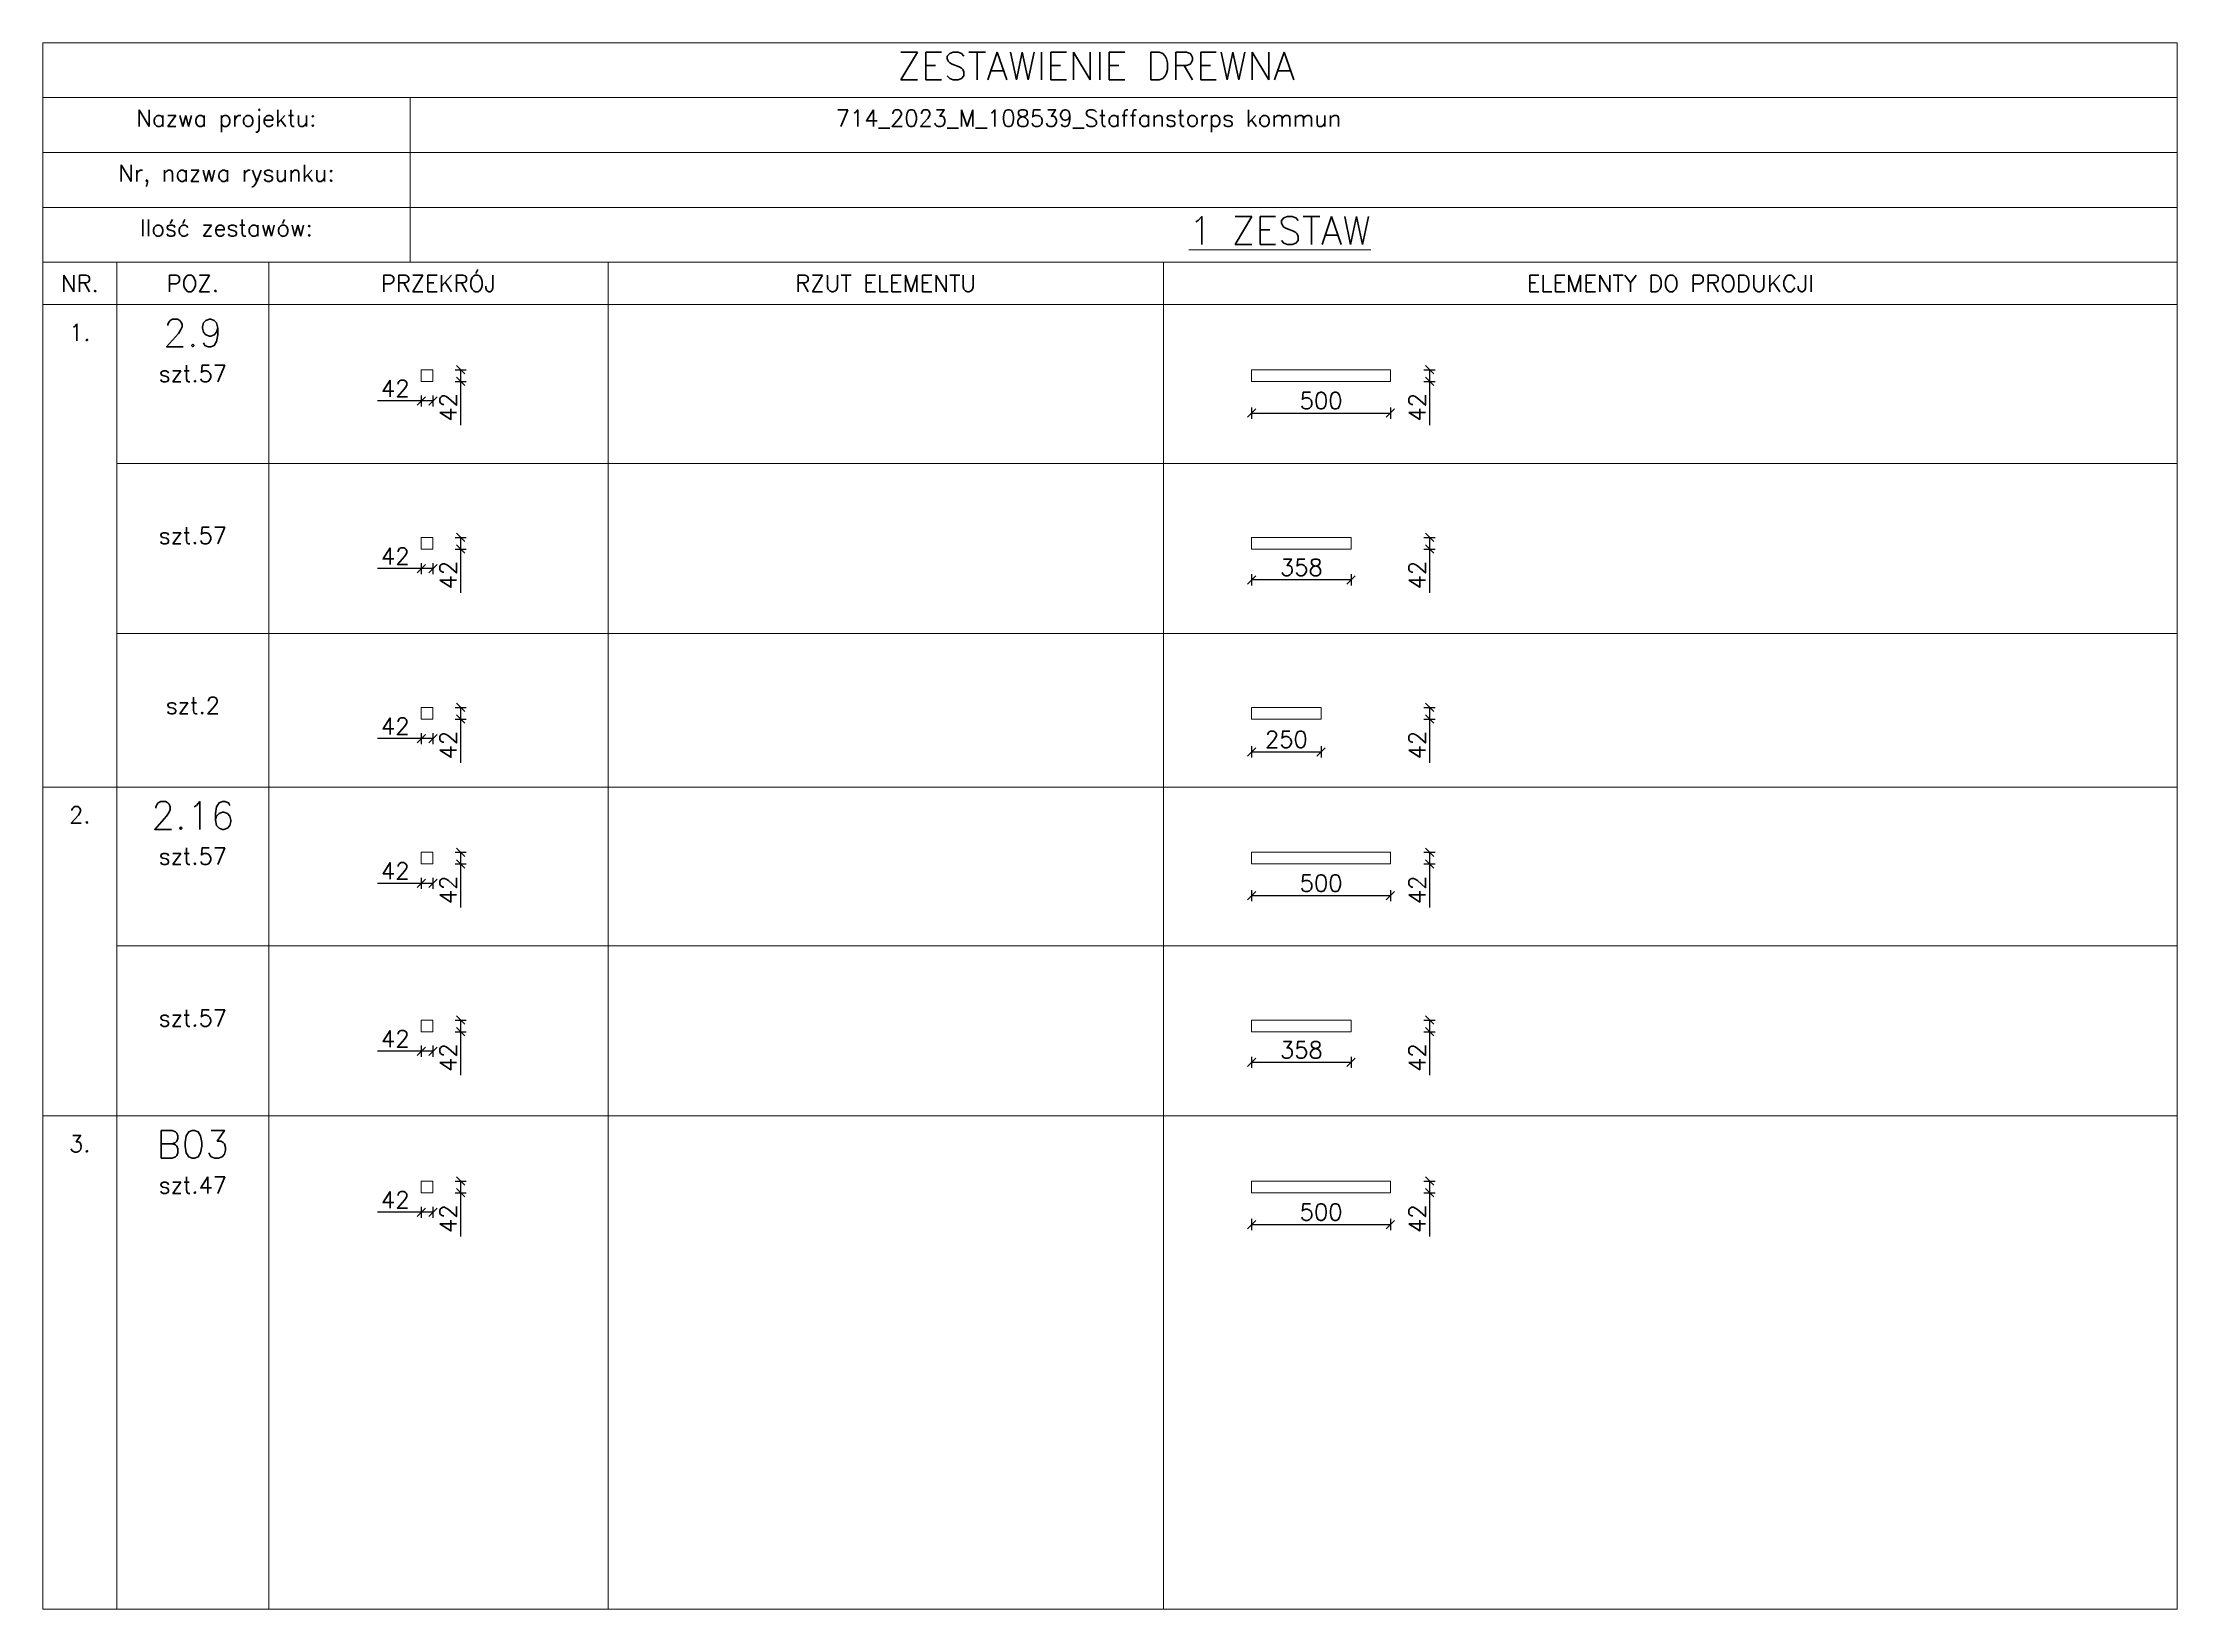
# Model space of a CAD drawing. Header units: millimetres. Extents: x 5046 to 103012, y -15969 to 47766.
# Drawn here: x 69961 to 77646, y 25124 to 30765 of the extents above; entities that cross this region are included whole.
import ezdxf

# ---------------------------------------------------------------- set-up
doc = ezdxf.new("R2010")
doc.units = ezdxf.units.MM
doc.layers.get('0').update_dxf_attribs({"lineweight": 0})
doc.layers.get('Defpoints').update_dxf_attribs({"lineweight": 0})
for name, color, linetype, lineweight in [('DIM', 3, 'Continuous', 0), ('Pomocnicze', 252, 'Continuous', 0), ('TEXT', 2, 'Continuous', 0)]:
    doc.layers.add(name, color=color, linetype=linetype, lineweight=lineweight)
doc.styles.add('Opisy 1-20', font='simplex.shx', dxfattribs={"height": 100})
doc.styles.add('Skala 1-20', font='simplex.shx', dxfattribs={"height": 60})
doc.dimstyles.new('Skala 1-20', dxfattribs={"dimtxt": 6, "dimasz": 30, "dimexe": 20, "dimexo": 0.625, "dimgap": 15, "dimtad": 1, "dimdec": 0, "dimtxsty": 'Skala 1-20', "dimblk": 'OBLIQUE', "dimcen": 2.5, "dimadec": 0, "dimazin": 0, "dimtfac": 1, "dimtdec": 0, "dimtmove": 0, "dimatfit": 3, "dimldrblk": 'OBLIQUE', "dimfxl": 20, "dimfxlon": 1, "dimarcsym": 0})

# ---------------------------------------------------------------- blocks, each defined once
blk = doc.blocks.new('_Oblique')
at = {"color": 0, "linetype": 'ByBlock', "lineweight": -2}
blk.add_line((-0.5, -0.5), (0.5, 0.5), dxfattribs=at)
blk = doc.blocks.new('*D4436')
at = {"layer": 'Defpoints', "color": 0}
for p in [(71365.7, 29587.6), (71365.7, 29545.6), (71465.4, 29545.6)]:
    blk.add_point(p, dxfattribs=at)
at = {"layer": 'DIM', "color": 0, "lineweight": -2}
for p, q in [((71445.4, 29587.6), (71485.4, 29587.6)), ((71445.4, 29545.6), (71485.4, 29545.6)), ((71465.4, 29587.6), (71465.4, 29545.6)), ((71465.4, 29545.6), (71465.4, 29388.5))]:
    blk.add_line(p, q, dxfattribs=at)
at = {"layer": 'DIM', "color": 0, "linetype": 'ByBlock', "lineweight": -2, "xscale": 30, "yscale": 30, "zscale": 30}
for p, rotation in [((71465.4, 29587.6), 90), ((71465.4, 29545.6), 270)]:
    blk.add_blockref('_Oblique', p, dxfattribs=dict(at, rotation=rotation))
at = {"layer": 'DIM', "color": 0, "insert": (71420.4, 29452.1), "char_height": 60, "attachment_point": 5, "rotation": 90, "style": 'Skala 1-20'}
blk.add_mtext('42', dxfattribs=at)
blk = doc.blocks.new('*D4437')
at = {"layer": 'Defpoints', "color": 0}
for p in [(71323.7, 29545.6), (71365.7, 29545.6), (71323.7, 29475.3)]:
    blk.add_point(p, dxfattribs=at)
at = {"layer": 'DIM', "color": 0, "lineweight": -2}
for p, q in [((71323.7, 29475.3), (71166.6, 29475.3)), ((71323.7, 29495.3), (71323.7, 29455.3)), ((71365.7, 29475.3), (71323.7, 29475.3)), ((71365.7, 29495.3), (71365.7, 29455.3))]:
    blk.add_line(p, q, dxfattribs=at)
at = {"layer": 'DIM', "color": 0, "linetype": 'ByBlock', "lineweight": -2, "xscale": 30, "yscale": 30, "zscale": 30, "rotation": 180}
blk.add_blockref('_Oblique', (71323.7, 29475.3), dxfattribs=at)
at = {"layer": 'DIM', "color": 0, "linetype": 'ByBlock', "lineweight": -2, "xscale": 30, "yscale": 30, "zscale": 30}
blk.add_blockref('_Oblique', (71365.7, 29475.3), dxfattribs=at)
at = {"layer": 'DIM', "color": 0, "insert": (71230.1, 29520.3), "char_height": 60, "attachment_point": 5, "style": 'Skala 1-20'}
blk.add_mtext('42', dxfattribs=at)
blk = doc.blocks.new('*D4438')
at = {"layer": 'Defpoints', "color": 0}
for p in [(74313.2, 29545.6), (74813.2, 29545.6), (74813.2, 29431.3)]:
    blk.add_point(p, dxfattribs=at)
at = {"layer": 'DIM', "color": 0, "lineweight": -2}
for p, q in [((74313.2, 29451.3), (74313.2, 29411.3)), ((74813.2, 29451.3), (74813.2, 29411.3)), ((74313.2, 29431.3), (74813.2, 29431.3))]:
    blk.add_line(p, q, dxfattribs=at)
at = {"layer": 'DIM', "color": 0, "linetype": 'ByBlock', "lineweight": -2, "xscale": 30, "yscale": 30, "zscale": 30, "rotation": 180}
blk.add_blockref('_Oblique', (74313.2, 29431.3), dxfattribs=at)
at = {"layer": 'DIM', "color": 0, "linetype": 'ByBlock', "lineweight": -2, "xscale": 30, "yscale": 30, "zscale": 30}
blk.add_blockref('_Oblique', (74813.2, 29431.3), dxfattribs=at)
at = {"layer": 'DIM', "color": 0, "insert": (74563.2, 29476.3), "char_height": 60, "attachment_point": 5, "style": 'Skala 1-20'}
blk.add_mtext('500', dxfattribs=at)
blk = doc.blocks.new('*D4439')
at = {"layer": 'Defpoints', "color": 0}
for p in [(74813.2, 29587.6), (74813.2, 29545.6), (74953.8, 29545.6)]:
    blk.add_point(p, dxfattribs=at)
at = {"layer": 'DIM', "color": 0, "lineweight": -2}
for p, q in [((74933.8, 29587.6), (74973.8, 29587.6)), ((74933.8, 29545.6), (74973.8, 29545.6)), ((74953.8, 29587.6), (74953.8, 29545.6)), ((74953.8, 29545.6), (74953.8, 29388.5))]:
    blk.add_line(p, q, dxfattribs=at)
at = {"layer": 'DIM', "color": 0, "linetype": 'ByBlock', "lineweight": -2, "xscale": 30, "yscale": 30, "zscale": 30}
for p, rotation in [((74953.8, 29587.6), 90), ((74953.8, 29545.6), 270)]:
    blk.add_blockref('_Oblique', p, dxfattribs=dict(at, rotation=rotation))
at = {"layer": 'DIM', "color": 0, "insert": (74908.8, 29452.1), "char_height": 60, "attachment_point": 5, "rotation": 90, "style": 'Skala 1-20'}
blk.add_mtext('42', dxfattribs=at)
blk = doc.blocks.new('*D4446')
at = {"layer": 'Defpoints', "color": 0}
for p in [(71365.7, 28983.5), (71365.7, 28941.5), (71465.4, 28941.5)]:
    blk.add_point(p, dxfattribs=at)
at = {"layer": 'DIM', "color": 0, "lineweight": -2}
for p, q in [((71445.4, 28983.5), (71485.4, 28983.5)), ((71465.4, 28983.5), (71465.4, 28941.5)), ((71445.4, 28941.5), (71485.4, 28941.5)), ((71465.4, 28941.5), (71465.4, 28784.4))]:
    blk.add_line(p, q, dxfattribs=at)
at = {"layer": 'DIM', "color": 0, "linetype": 'ByBlock', "lineweight": -2, "xscale": 30, "yscale": 30, "zscale": 30}
for p, rotation in [((71465.4, 28983.5), 90), ((71465.4, 28941.5), 270)]:
    blk.add_blockref('_Oblique', p, dxfattribs=dict(at, rotation=rotation))
at = {"layer": 'DIM', "color": 0, "insert": (71420.4, 28847.9), "char_height": 60, "attachment_point": 5, "rotation": 90, "style": 'Skala 1-20'}
blk.add_mtext('42', dxfattribs=at)
blk = doc.blocks.new('*D4447')
at = {"layer": 'Defpoints', "color": 0}
for p in [(71323.7, 28941.5), (71365.7, 28941.5), (71323.7, 28871.2)]:
    blk.add_point(p, dxfattribs=at)
at = {"layer": 'DIM', "color": 0, "lineweight": -2}
for p, q in [((71323.7, 28871.2), (71166.6, 28871.2)), ((71323.7, 28891.2), (71323.7, 28851.2)), ((71365.7, 28871.2), (71323.7, 28871.2)), ((71365.7, 28891.2), (71365.7, 28851.2))]:
    blk.add_line(p, q, dxfattribs=at)
at = {"layer": 'DIM', "color": 0, "linetype": 'ByBlock', "lineweight": -2, "xscale": 30, "yscale": 30, "zscale": 30, "rotation": 180}
blk.add_blockref('_Oblique', (71323.7, 28871.2), dxfattribs=at)
at = {"layer": 'DIM', "color": 0, "linetype": 'ByBlock', "lineweight": -2, "xscale": 30, "yscale": 30, "zscale": 30}
blk.add_blockref('_Oblique', (71365.7, 28871.2), dxfattribs=at)
at = {"layer": 'DIM', "color": 0, "insert": (71230.1, 28916.2), "char_height": 60, "attachment_point": 5, "style": 'Skala 1-20'}
blk.add_mtext('42', dxfattribs=at)
blk = doc.blocks.new('*D4449')
at = {"layer": 'Defpoints', "color": 0}
for p in [(74313.2, 28941.5), (74671.2, 28941.5), (74313.2, 28830.9)]:
    blk.add_point(p, dxfattribs=at)
at = {"layer": 'DIM', "color": 0, "lineweight": -2}
for p, q in [((74313.2, 28850.9), (74313.2, 28810.9)), ((74671.2, 28830.9), (74313.2, 28830.9)), ((74671.2, 28850.9), (74671.2, 28810.9))]:
    blk.add_line(p, q, dxfattribs=at)
at = {"layer": 'DIM', "color": 0, "linetype": 'ByBlock', "lineweight": -2, "xscale": 30, "yscale": 30, "zscale": 30, "rotation": 180}
blk.add_blockref('_Oblique', (74313.2, 28830.9), dxfattribs=at)
at = {"layer": 'DIM', "color": 0, "linetype": 'ByBlock', "lineweight": -2, "xscale": 30, "yscale": 30, "zscale": 30}
blk.add_blockref('_Oblique', (74671.2, 28830.9), dxfattribs=at)
at = {"layer": 'DIM', "color": 0, "insert": (74492.2, 28875.9), "char_height": 60, "attachment_point": 5, "style": 'Skala 1-20'}
blk.add_mtext('358', dxfattribs=at)
blk = doc.blocks.new('*D4450')
at = {"layer": 'Defpoints', "color": 0}
for p in [(74671.2, 28983.5), (74671.2, 28941.5), (74953.8, 28941.5)]:
    blk.add_point(p, dxfattribs=at)
at = {"layer": 'DIM', "color": 0, "lineweight": -2}
for p, q in [((74933.8, 28983.5), (74973.8, 28983.5)), ((74953.8, 28983.5), (74953.8, 28941.5)), ((74933.8, 28941.5), (74973.8, 28941.5)), ((74953.8, 28941.5), (74953.8, 28784.4))]:
    blk.add_line(p, q, dxfattribs=at)
at = {"layer": 'DIM', "color": 0, "linetype": 'ByBlock', "lineweight": -2, "xscale": 30, "yscale": 30, "zscale": 30}
for p, rotation in [((74953.8, 28983.5), 90), ((74953.8, 28941.5), 270)]:
    blk.add_blockref('_Oblique', p, dxfattribs=dict(at, rotation=rotation))
at = {"layer": 'DIM', "color": 0, "insert": (74908.8, 28847.9), "char_height": 60, "attachment_point": 5, "rotation": 90, "style": 'Skala 1-20'}
blk.add_mtext('42', dxfattribs=at)
blk = doc.blocks.new('*D4456')
at = {"layer": 'Defpoints', "color": 0}
for p in [(71365.7, 28371.3), (71365.7, 28329.3), (71465.4, 28329.3)]:
    blk.add_point(p, dxfattribs=at)
at = {"layer": 'DIM', "color": 0, "lineweight": -2}
for p, q in [((71445.4, 28371.3), (71485.4, 28371.3)), ((71465.4, 28371.3), (71465.4, 28329.3)), ((71445.4, 28329.3), (71485.4, 28329.3)), ((71465.4, 28329.3), (71465.4, 28172.2))]:
    blk.add_line(p, q, dxfattribs=at)
at = {"layer": 'DIM', "color": 0, "linetype": 'ByBlock', "lineweight": -2, "xscale": 30, "yscale": 30, "zscale": 30}
for p, rotation in [((71465.4, 28371.3), 90), ((71465.4, 28329.3), 270)]:
    blk.add_blockref('_Oblique', p, dxfattribs=dict(at, rotation=rotation))
at = {"layer": 'DIM', "color": 0, "insert": (71420.4, 28235.7), "char_height": 60, "attachment_point": 5, "rotation": 90, "style": 'Skala 1-20'}
blk.add_mtext('42', dxfattribs=at)
blk = doc.blocks.new('*D4457')
at = {"layer": 'Defpoints', "color": 0}
for p in [(71323.7, 28329.3), (71365.7, 28329.3), (71323.7, 28259)]:
    blk.add_point(p, dxfattribs=at)
at = {"layer": 'DIM', "color": 0, "lineweight": -2}
for p, q in [((71323.7, 28259), (71166.6, 28259)), ((71323.7, 28279), (71323.7, 28239)), ((71365.7, 28259), (71323.7, 28259)), ((71365.7, 28279), (71365.7, 28239))]:
    blk.add_line(p, q, dxfattribs=at)
at = {"layer": 'DIM', "color": 0, "linetype": 'ByBlock', "lineweight": -2, "xscale": 30, "yscale": 30, "zscale": 30, "rotation": 180}
blk.add_blockref('_Oblique', (71323.7, 28259), dxfattribs=at)
at = {"layer": 'DIM', "color": 0, "linetype": 'ByBlock', "lineweight": -2, "xscale": 30, "yscale": 30, "zscale": 30}
blk.add_blockref('_Oblique', (71365.7, 28259), dxfattribs=at)
at = {"layer": 'DIM', "color": 0, "insert": (71230.1, 28304), "char_height": 60, "attachment_point": 5, "style": 'Skala 1-20'}
blk.add_mtext('42', dxfattribs=at)
blk = doc.blocks.new('*D4458')
at = {"layer": 'Defpoints', "color": 0}
for p in [(74313.2, 28329.3), (74563.2, 28329.3), (74563.2, 28211.5)]:
    blk.add_point(p, dxfattribs=at)
at = {"layer": 'DIM', "color": 0, "lineweight": -2}
for p, q in [((74313.2, 28231.5), (74313.2, 28191.5)), ((74313.2, 28211.5), (74563.2, 28211.5)), ((74563.2, 28231.5), (74563.2, 28191.5))]:
    blk.add_line(p, q, dxfattribs=at)
at = {"layer": 'DIM', "color": 0, "linetype": 'ByBlock', "lineweight": -2, "xscale": 30, "yscale": 30, "zscale": 30, "rotation": 180}
blk.add_blockref('_Oblique', (74313.2, 28211.5), dxfattribs=at)
at = {"layer": 'DIM', "color": 0, "linetype": 'ByBlock', "lineweight": -2, "xscale": 30, "yscale": 30, "zscale": 30}
blk.add_blockref('_Oblique', (74563.2, 28211.5), dxfattribs=at)
at = {"layer": 'DIM', "color": 0, "insert": (74438.2, 28256.5), "char_height": 60, "attachment_point": 5, "style": 'Skala 1-20'}
blk.add_mtext('250', dxfattribs=at)
blk = doc.blocks.new('*D4459')
at = {"layer": 'Defpoints', "color": 0}
for p in [(74563.2, 28371.3), (74563.2, 28329.3), (74953.8, 28329.3)]:
    blk.add_point(p, dxfattribs=at)
at = {"layer": 'DIM', "color": 0, "lineweight": -2}
for p, q in [((74933.8, 28371.3), (74973.8, 28371.3)), ((74953.8, 28371.3), (74953.8, 28329.3)), ((74933.8, 28329.3), (74973.8, 28329.3)), ((74953.8, 28329.3), (74953.8, 28172.2))]:
    blk.add_line(p, q, dxfattribs=at)
at = {"layer": 'DIM', "color": 0, "linetype": 'ByBlock', "lineweight": -2, "xscale": 30, "yscale": 30, "zscale": 30}
for p, rotation in [((74953.8, 28371.3), 90), ((74953.8, 28329.3), 270)]:
    blk.add_blockref('_Oblique', p, dxfattribs=dict(at, rotation=rotation))
at = {"layer": 'DIM', "color": 0, "insert": (74908.8, 28235.7), "char_height": 60, "attachment_point": 5, "rotation": 90, "style": 'Skala 1-20'}
blk.add_mtext('42', dxfattribs=at)
blk = doc.blocks.new('*D4480')
at = {"layer": 'Defpoints', "color": 0}
for p in [(71365.7, 27850), (71365.7, 27808), (71465.4, 27808)]:
    blk.add_point(p, dxfattribs=at)
at = {"layer": 'DIM', "color": 0, "lineweight": -2}
for p, q in [((71445.4, 27850), (71485.4, 27850)), ((71465.4, 27850), (71465.4, 27808)), ((71445.4, 27808), (71485.4, 27808)), ((71465.4, 27808), (71465.4, 27650.9))]:
    blk.add_line(p, q, dxfattribs=at)
at = {"layer": 'DIM', "color": 0, "linetype": 'ByBlock', "lineweight": -2, "xscale": 30, "yscale": 30, "zscale": 30}
for p, rotation in [((71465.4, 27850), 90), ((71465.4, 27808), 270)]:
    blk.add_blockref('_Oblique', p, dxfattribs=dict(at, rotation=rotation))
at = {"layer": 'DIM', "color": 0, "insert": (71420.4, 27714.5), "char_height": 60, "attachment_point": 5, "rotation": 90, "style": 'Skala 1-20'}
blk.add_mtext('42', dxfattribs=at)
blk = doc.blocks.new('*D4481')
at = {"layer": 'Defpoints', "color": 0}
for p in [(71323.7, 27808), (71365.7, 27808), (71323.7, 27737.7)]:
    blk.add_point(p, dxfattribs=at)
at = {"layer": 'DIM', "color": 0, "lineweight": -2}
for p, q in [((71323.7, 27757.7), (71323.7, 27717.7)), ((71365.7, 27757.7), (71365.7, 27717.7)), ((71323.7, 27737.7), (71166.6, 27737.7)), ((71365.7, 27737.7), (71323.7, 27737.7))]:
    blk.add_line(p, q, dxfattribs=at)
at = {"layer": 'DIM', "color": 0, "linetype": 'ByBlock', "lineweight": -2, "xscale": 30, "yscale": 30, "zscale": 30, "rotation": 180}
blk.add_blockref('_Oblique', (71323.7, 27737.7), dxfattribs=at)
at = {"layer": 'DIM', "color": 0, "linetype": 'ByBlock', "lineweight": -2, "xscale": 30, "yscale": 30, "zscale": 30}
blk.add_blockref('_Oblique', (71365.7, 27737.7), dxfattribs=at)
at = {"layer": 'DIM', "color": 0, "insert": (71230.1, 27782.7), "char_height": 60, "attachment_point": 5, "style": 'Skala 1-20'}
blk.add_mtext('42', dxfattribs=at)
blk = doc.blocks.new('*D4482')
at = {"layer": 'Defpoints', "color": 0}
for p in [(74313.2, 27808), (74813.2, 27808), (74813.2, 27693.7)]:
    blk.add_point(p, dxfattribs=at)
at = {"layer": 'DIM', "color": 0, "lineweight": -2}
for p, q in [((74313.2, 27713.7), (74313.2, 27673.7)), ((74313.2, 27693.7), (74813.2, 27693.7)), ((74813.2, 27713.7), (74813.2, 27673.7))]:
    blk.add_line(p, q, dxfattribs=at)
at = {"layer": 'DIM', "color": 0, "linetype": 'ByBlock', "lineweight": -2, "xscale": 30, "yscale": 30, "zscale": 30, "rotation": 180}
blk.add_blockref('_Oblique', (74313.2, 27693.7), dxfattribs=at)
at = {"layer": 'DIM', "color": 0, "linetype": 'ByBlock', "lineweight": -2, "xscale": 30, "yscale": 30, "zscale": 30}
blk.add_blockref('_Oblique', (74813.2, 27693.7), dxfattribs=at)
at = {"layer": 'DIM', "color": 0, "insert": (74563.2, 27738.7), "char_height": 60, "attachment_point": 5, "style": 'Skala 1-20'}
blk.add_mtext('500', dxfattribs=at)
blk = doc.blocks.new('*D4483')
at = {"layer": 'Defpoints', "color": 0}
for p in [(74813.2, 27850), (74813.2, 27808), (74953.8, 27808)]:
    blk.add_point(p, dxfattribs=at)
at = {"layer": 'DIM', "color": 0, "lineweight": -2}
for p, q in [((74933.8, 27850), (74973.8, 27850)), ((74953.8, 27850), (74953.8, 27808)), ((74933.8, 27808), (74973.8, 27808)), ((74953.8, 27808), (74953.8, 27650.9))]:
    blk.add_line(p, q, dxfattribs=at)
at = {"layer": 'DIM', "color": 0, "linetype": 'ByBlock', "lineweight": -2, "xscale": 30, "yscale": 30, "zscale": 30}
for p, rotation in [((74953.8, 27850), 90), ((74953.8, 27808), 270)]:
    blk.add_blockref('_Oblique', p, dxfattribs=dict(at, rotation=rotation))
at = {"layer": 'DIM', "color": 0, "insert": (74908.8, 27714.5), "char_height": 60, "attachment_point": 5, "rotation": 90, "style": 'Skala 1-20'}
blk.add_mtext('42', dxfattribs=at)
blk = doc.blocks.new('*D4484')
at = {"layer": 'Defpoints', "color": 0}
for p in [(71365.7, 27245.9), (71365.7, 27203.9), (71465.4, 27203.9)]:
    blk.add_point(p, dxfattribs=at)
at = {"layer": 'DIM', "color": 0, "lineweight": -2}
for p, q in [((71445.4, 27245.9), (71485.4, 27245.9)), ((71465.4, 27245.9), (71465.4, 27203.9)), ((71445.4, 27203.9), (71485.4, 27203.9)), ((71465.4, 27203.9), (71465.4, 27046.8))]:
    blk.add_line(p, q, dxfattribs=at)
at = {"layer": 'DIM', "color": 0, "linetype": 'ByBlock', "lineweight": -2, "xscale": 30, "yscale": 30, "zscale": 30}
for p, rotation in [((71465.4, 27245.9), 90), ((71465.4, 27203.9), 270)]:
    blk.add_blockref('_Oblique', p, dxfattribs=dict(at, rotation=rotation))
at = {"layer": 'DIM', "color": 0, "insert": (71420.4, 27110.4), "char_height": 60, "attachment_point": 5, "rotation": 90, "style": 'Skala 1-20'}
blk.add_mtext('42', dxfattribs=at)
blk = doc.blocks.new('*D4485')
at = {"layer": 'Defpoints', "color": 0}
for p in [(71323.7, 27203.9), (71323.7, 27133.6), (71365.7, 27203.9)]:
    blk.add_point(p, dxfattribs=at)
at = {"layer": 'DIM', "color": 0, "lineweight": -2}
for p, q in [((71323.7, 27133.6), (71166.6, 27133.6)), ((71323.7, 27153.6), (71323.7, 27113.6)), ((71365.7, 27133.6), (71323.7, 27133.6)), ((71365.7, 27153.6), (71365.7, 27113.6))]:
    blk.add_line(p, q, dxfattribs=at)
at = {"layer": 'DIM', "color": 0, "linetype": 'ByBlock', "lineweight": -2, "xscale": 30, "yscale": 30, "zscale": 30, "rotation": 180}
blk.add_blockref('_Oblique', (71323.7, 27133.6), dxfattribs=at)
at = {"layer": 'DIM', "color": 0, "linetype": 'ByBlock', "lineweight": -2, "xscale": 30, "yscale": 30, "zscale": 30}
blk.add_blockref('_Oblique', (71365.7, 27133.6), dxfattribs=at)
at = {"layer": 'DIM', "color": 0, "insert": (71230.1, 27178.6), "char_height": 60, "attachment_point": 5, "style": 'Skala 1-20'}
blk.add_mtext('42', dxfattribs=at)
blk = doc.blocks.new('*D4486')
at = {"layer": 'Defpoints', "color": 0}
for p in [(74313.2, 27203.9), (74671.2, 27203.9), (74313.2, 27093.3)]:
    blk.add_point(p, dxfattribs=at)
at = {"layer": 'DIM', "color": 0, "lineweight": -2}
for p, q in [((74313.2, 27113.3), (74313.2, 27073.3)), ((74671.2, 27093.3), (74313.2, 27093.3)), ((74671.2, 27113.3), (74671.2, 27073.3))]:
    blk.add_line(p, q, dxfattribs=at)
at = {"layer": 'DIM', "color": 0, "linetype": 'ByBlock', "lineweight": -2, "xscale": 30, "yscale": 30, "zscale": 30, "rotation": 180}
blk.add_blockref('_Oblique', (74313.2, 27093.3), dxfattribs=at)
at = {"layer": 'DIM', "color": 0, "linetype": 'ByBlock', "lineweight": -2, "xscale": 30, "yscale": 30, "zscale": 30}
blk.add_blockref('_Oblique', (74671.2, 27093.3), dxfattribs=at)
at = {"layer": 'DIM', "color": 0, "insert": (74492.2, 27138.3), "char_height": 60, "attachment_point": 5, "style": 'Skala 1-20'}
blk.add_mtext('358', dxfattribs=at)
blk = doc.blocks.new('*D4487')
at = {"layer": 'Defpoints', "color": 0}
for p in [(74671.2, 27245.9), (74671.2, 27203.9), (74953.8, 27203.9)]:
    blk.add_point(p, dxfattribs=at)
at = {"layer": 'DIM', "color": 0, "lineweight": -2}
for p, q in [((74933.8, 27245.9), (74973.8, 27245.9)), ((74953.8, 27245.9), (74953.8, 27203.9)), ((74933.8, 27203.9), (74973.8, 27203.9)), ((74953.8, 27203.9), (74953.8, 27046.8))]:
    blk.add_line(p, q, dxfattribs=at)
at = {"layer": 'DIM', "color": 0, "linetype": 'ByBlock', "lineweight": -2, "xscale": 30, "yscale": 30, "zscale": 30}
for p, rotation in [((74953.8, 27245.9), 90), ((74953.8, 27203.9), 270)]:
    blk.add_blockref('_Oblique', p, dxfattribs=dict(at, rotation=rotation))
at = {"layer": 'DIM', "color": 0, "insert": (74908.8, 27110.4), "char_height": 60, "attachment_point": 5, "rotation": 90, "style": 'Skala 1-20'}
blk.add_mtext('42', dxfattribs=at)
blk = doc.blocks.new('*D4498')
at = {"layer": 'Defpoints', "color": 0}
for p in [(71365.7, 26665.8), (71365.7, 26623.8), (71465.4, 26623.8)]:
    blk.add_point(p, dxfattribs=at)
at = {"layer": 'DIM', "color": 0, "lineweight": -2}
for p, q in [((71445.4, 26665.8), (71485.4, 26665.8)), ((71445.4, 26623.8), (71485.4, 26623.8)), ((71465.4, 26665.8), (71465.4, 26623.8)), ((71465.4, 26623.8), (71465.4, 26466.6))]:
    blk.add_line(p, q, dxfattribs=at)
at = {"layer": 'DIM', "color": 0, "linetype": 'ByBlock', "lineweight": -2, "xscale": 30, "yscale": 30, "zscale": 30}
for p, rotation in [((71465.4, 26665.8), 90), ((71465.4, 26623.8), 270)]:
    blk.add_blockref('_Oblique', p, dxfattribs=dict(at, rotation=rotation))
at = {"layer": 'DIM', "color": 0, "insert": (71420.4, 26530.2), "char_height": 60, "attachment_point": 5, "rotation": 90, "style": 'Skala 1-20'}
blk.add_mtext('42', dxfattribs=at)
blk = doc.blocks.new('*D4499')
at = {"layer": 'Defpoints', "color": 0}
for p in [(71323.7, 26623.8), (71365.7, 26623.8), (71323.7, 26553.5)]:
    blk.add_point(p, dxfattribs=at)
at = {"layer": 'DIM', "color": 0, "lineweight": -2}
for p, q in [((71323.7, 26553.5), (71166.6, 26553.5)), ((71323.7, 26573.5), (71323.7, 26533.5)), ((71365.7, 26553.5), (71323.7, 26553.5)), ((71365.7, 26573.5), (71365.7, 26533.5))]:
    blk.add_line(p, q, dxfattribs=at)
at = {"layer": 'DIM', "color": 0, "linetype": 'ByBlock', "lineweight": -2, "xscale": 30, "yscale": 30, "zscale": 30, "rotation": 180}
blk.add_blockref('_Oblique', (71323.7, 26553.5), dxfattribs=at)
at = {"layer": 'DIM', "color": 0, "linetype": 'ByBlock', "lineweight": -2, "xscale": 30, "yscale": 30, "zscale": 30}
blk.add_blockref('_Oblique', (71365.7, 26553.5), dxfattribs=at)
at = {"layer": 'DIM', "color": 0, "insert": (71230.1, 26598.5), "char_height": 60, "attachment_point": 5, "style": 'Skala 1-20'}
blk.add_mtext('42', dxfattribs=at)
blk = doc.blocks.new('*D4500')
at = {"layer": 'Defpoints', "color": 0}
for p in [(74313.2, 26623.8), (74813.2, 26623.8), (74813.2, 26509.4)]:
    blk.add_point(p, dxfattribs=at)
at = {"layer": 'DIM', "color": 0, "lineweight": -2}
for p, q in [((74313.2, 26529.4), (74313.2, 26489.4)), ((74813.2, 26529.4), (74813.2, 26489.4)), ((74313.2, 26509.4), (74813.2, 26509.4))]:
    blk.add_line(p, q, dxfattribs=at)
at = {"layer": 'DIM', "color": 0, "linetype": 'ByBlock', "lineweight": -2, "xscale": 30, "yscale": 30, "zscale": 30, "rotation": 180}
blk.add_blockref('_Oblique', (74313.2, 26509.4), dxfattribs=at)
at = {"layer": 'DIM', "color": 0, "linetype": 'ByBlock', "lineweight": -2, "xscale": 30, "yscale": 30, "zscale": 30}
blk.add_blockref('_Oblique', (74813.2, 26509.4), dxfattribs=at)
at = {"layer": 'DIM', "color": 0, "insert": (74563.2, 26554.4), "char_height": 60, "attachment_point": 5, "style": 'Skala 1-20'}
blk.add_mtext('500', dxfattribs=at)
blk = doc.blocks.new('*D4501')
at = {"layer": 'Defpoints', "color": 0}
for p in [(74813.2, 26665.8), (74813.2, 26623.8), (74953.8, 26623.8)]:
    blk.add_point(p, dxfattribs=at)
at = {"layer": 'DIM', "color": 0, "lineweight": -2}
for p, q in [((74933.8, 26665.8), (74973.8, 26665.8)), ((74933.8, 26623.8), (74973.8, 26623.8)), ((74953.8, 26665.8), (74953.8, 26623.8)), ((74953.8, 26623.8), (74953.8, 26466.6))]:
    blk.add_line(p, q, dxfattribs=at)
at = {"layer": 'DIM', "color": 0, "linetype": 'ByBlock', "lineweight": -2, "xscale": 30, "yscale": 30, "zscale": 30}
for p, rotation in [((74953.8, 26665.8), 90), ((74953.8, 26623.8), 270)]:
    blk.add_blockref('_Oblique', p, dxfattribs=dict(at, rotation=rotation))
at = {"layer": 'DIM', "color": 0, "insert": (74908.8, 26530.2), "char_height": 60, "attachment_point": 5, "rotation": 90, "style": 'Skala 1-20'}
blk.add_mtext('42', dxfattribs=at)

msp = doc.modelspace()

# ---------------------------------------------------------------- linework, layer by layer
for points in [[(71323.7, 29587.6), (71365.7, 29587.6), (71365.7, 29545.6), (71323.7, 29545.6)], [(74313.2, 29587.6), (74813.2, 29587.6), (74813.2, 29545.6), (74313.2, 29545.6)], [(71323.7, 28983.5), (71365.7, 28983.5), (71365.7, 28941.5), (71323.7, 28941.5)], [(74313.2, 28983.5), (74671.2, 28983.5), (74671.2, 28941.5), (74313.2, 28941.5)], [(71323.7, 28371.3), (71365.7, 28371.3), (71365.7, 28329.3), (71323.7, 28329.3)], [(74313.2, 28371.3), (74563.2, 28371.3), (74563.2, 28329.3), (74313.2, 28329.3)], [(71323.7, 27850), (71365.7, 27850), (71365.7, 27808), (71323.7, 27808)], [(74313.2, 27850), (74813.2, 27850), (74813.2, 27808), (74313.2, 27808)], [(71323.7, 27245.9), (71365.7, 27245.9), (71365.7, 27203.9), (71323.7, 27203.9)], [(74313.2, 27245.9), (74671.2, 27245.9), (74671.2, 27203.9), (74313.2, 27203.9)], [(71323.7, 26665.8), (71365.7, 26665.8), (71365.7, 26623.8), (71323.7, 26623.8)], [(74313.2, 26665.8), (74813.2, 26665.8), (74813.2, 26623.8), (74313.2, 26623.8)]]:
    msp.add_lwpolyline(points, close=True)
at = {"layer": 'Pomocnicze'}
for p, q in [((77646, 30567.6), (69960.6, 30567.6)), ((71283.5, 30567.6), (71283.5, 29974.7)), ((77646, 30369.9), (69960.6, 30369.9)), ((77646, 30172.3), (69960.6, 30172.3)), ((77646, 29974.7), (69960.6, 29974.7)), ((70228.1, 29974.7), (70228.1, 25123.8)), ((70774.3, 29974.7), (70774.3, 25123.8)), ((71996, 29974.7), (71996, 25123.8)), ((73996, 29974.7), (73996, 25123.8)), ((77646, 29822.2), (69960.6, 29822.2)), ((77646, 29250.2), (70228.1, 29250.2)), ((77646, 28638), (70228.1, 28638)), ((77646, 28084.7), (69960.6, 28084.7)), ((77646, 27512.6), (70228.1, 27512.6)), ((77646, 26900.4), (69960.6, 26900.4))]:
    msp.add_line(p, q, dxfattribs=at)
msp.add_lwpolyline([(69960.6, 30765.2), (69960.6, 25123.8), (77646, 25123.8), (77646, 30765.2)], close=True, dxfattribs=at)

# ---------------------------------------------------------------- texts
at = {"layer": 'TEXT', "attachment_point": 1}
for s, insert, char_height, width, style in [('\\pxqc;ZESTAWIENIE DREWNA', (69960.6, 30731.1), 100, 7585.376, 'Opisy 1-20'), ('\\pxqc;Nazwa projektu:', (69960.6, 30523.4), 60, 1322.832, 'Skala 1-20'), ('\\pxqc;714_2023_M_108539_Staffanstorps kommun', (71283.5, 30523.4), 60, 4884.84, 'Skala 1-20'), ('\\pxqc;Nr, nazwa rysunku:', (69960.6, 30325.8), 60, 1322.832, 'Skala 1-20'), ('\\pxqc;Ilość zestawów:', (69960.6, 30128.2), 60, 1322.832, 'Skala 1-20'), ('\\pxqc;NR.', (69960.6, 29928.5), 60, 267.428, 'Skala 1-20'), ('\\pxqc;POZ.', (70228.1, 29928.5), 60, 546.27, 'Skala 1-20'), ('\\pxqc;PRZEKRÓJ', (70774.3, 29928.5), 60, 1221.678, 'Skala 1-20'), ('\\pxqc;RZUT ELEMENTU', (71996, 29928.5), 60, 2000, 'Skala 1-20'), ('\\pxqc;ELEMENTY DO PRODUKCJI', (73996, 29928.5), 60, 3650, 'Skala 1-20'), ('\\pxqc;1.', (69960.6, 29752.1), 60, 267.428, 'Skala 1-20'), ('\\pxqc;2.9\\P{\\H0.6x;szt.57}', (70228.1, 29770.1), 100, 546.27, 'Opisy 1-20'), ('\\pxqc;\\P{\\H0.6x;szt.57}', (70228.1, 29187.3), 100, 546.27, 'Opisy 1-20'), ('\\pxqc;\\P{\\H0.6x;szt.2}', (70228.1, 28575.1), 100, 546.27, 'Opisy 1-20'), ('\\pxqc;2.', (69960.6, 28014.5), 60, 267.428, 'Skala 1-20'), ('\\pxqc;2.16\\P{\\H0.6x;szt.57}', (70228.1, 28032.5), 100, 546.27, 'Opisy 1-20'), ('\\pxqc;\\P{\\H0.6x;szt.57}', (70228.1, 27449.7), 100, 546.27, 'Opisy 1-20'), ('\\pxqc;3.', (69960.6, 26830.3), 60, 267.428, 'Skala 1-20'), ('\\pxqc;B03\\P{\\H0.6x;szt.47}', (70228.1, 26848.2), 100, 546.27, 'Opisy 1-20')]:
    msp.add_mtext(s, dxfattribs=dict(at, insert=insert, char_height=char_height, width=width, style=style))
at = {"layer": 'TEXT', "color": 1, "insert": (71283.5, 30139), "char_height": 100, "width": 6262.544, "attachment_point": 1, "style": 'Opisy 1-20'}
msp.add_mtext('\\pxqc;{\\L1 ZESTAW}', dxfattribs=at)

# ---------------------------------------------------------------- dimensions: what is measured, and where the dimension line sits
at = {"layer": 'DIM'}
for base, p1, p2, picture, middle in [((71465.4, 29545.6), (71365.7, 29587.6), (71365.7, 29545.6), '*D4436', (71420.4, 29452.1)), ((74953.8, 29545.6), (74813.2, 29587.6), (74813.2, 29545.6), '*D4439', (74908.8, 29452.1)), ((71465.4, 28941.5), (71365.7, 28983.5), (71365.7, 28941.5), '*D4446', (71420.4, 28847.9)), ((74953.8, 28941.5), (74671.2, 28983.5), (74671.2, 28941.5), '*D4450', (74908.8, 28847.9)), ((71465.4, 28329.3), (71365.7, 28371.3), (71365.7, 28329.3), '*D4456', (71420.4, 28235.7)), ((74953.8, 28329.3), (74563.2, 28371.3), (74563.2, 28329.3), '*D4459', (74908.8, 28235.7)), ((71465.4, 27808), (71365.7, 27850), (71365.7, 27808), '*D4480', (71420.4, 27714.5)), ((74953.8, 27808), (74813.2, 27850), (74813.2, 27808), '*D4483', (74908.8, 27714.5)), ((71465.4, 27203.9), (71365.7, 27245.9), (71365.7, 27203.9), '*D4484', (71420.4, 27110.4)), ((74953.8, 27203.9), (74671.2, 27245.9), (74671.2, 27203.9), '*D4487', (74908.8, 27110.4)), ((71465.4, 26623.8), (71365.7, 26665.8), (71365.7, 26623.8), '*D4498', (71420.4, 26530.2)), ((74953.8, 26623.8), (74813.2, 26665.8), (74813.2, 26623.8), '*D4501', (74908.8, 26530.2))]:
    dim = msp.add_linear_dim(base=base, p1=p1, p2=p2, angle=90, dimstyle='Skala 1-20', dxfattribs=at)
    dim.commit()
    dim.dimension.update_dxf_attribs({"geometry": picture, "text_midpoint": middle})
for base, p1, p2, picture, middle in [((71323.7, 29475.3), (71365.7, 29545.6), (71323.7, 29545.6), '*D4437', (71230.1, 29520.3)), ((74813.2, 29431.3), (74313.2, 29545.6), (74813.2, 29545.6), '*D4438', (74563.2, 29476.3)), ((71323.7, 28871.2), (71365.7, 28941.5), (71323.7, 28941.5), '*D4447', (71230.1, 28916.2)), ((74313.2, 28830.9), (74671.2, 28941.5), (74313.2, 28941.5), '*D4449', (74492.2, 28875.9)), ((71323.7, 28259), (71365.7, 28329.3), (71323.7, 28329.3), '*D4457', (71230.1, 28304)), ((74563.2, 28211.5), (74313.2, 28329.3), (74563.2, 28329.3), '*D4458', (74438.2, 28256.5)), ((71323.7, 27737.7), (71365.7, 27808), (71323.7, 27808), '*D4481', (71230.1, 27782.7)), ((74813.2, 27693.7), (74313.2, 27808), (74813.2, 27808), '*D4482', (74563.2, 27738.7)), ((71323.7, 27133.6), (71365.7, 27203.9), (71323.7, 27203.9), '*D4485', (71230.1, 27178.6)), ((74313.2, 27093.3), (74671.2, 27203.9), (74313.2, 27203.9), '*D4486', (74492.2, 27138.3)), ((71323.7, 26553.5), (71365.7, 26623.8), (71323.7, 26623.8), '*D4499', (71230.1, 26598.5)), ((74813.2, 26509.4), (74313.2, 26623.8), (74813.2, 26623.8), '*D4500', (74563.2, 26554.4))]:
    dim = msp.add_linear_dim(base=base, p1=p1, p2=p2, dimstyle='Skala 1-20', dxfattribs=at)
    dim.commit()
    dim.dimension.update_dxf_attribs({"geometry": picture, "text_midpoint": middle})

doc.saveas('drawing.dxf')
